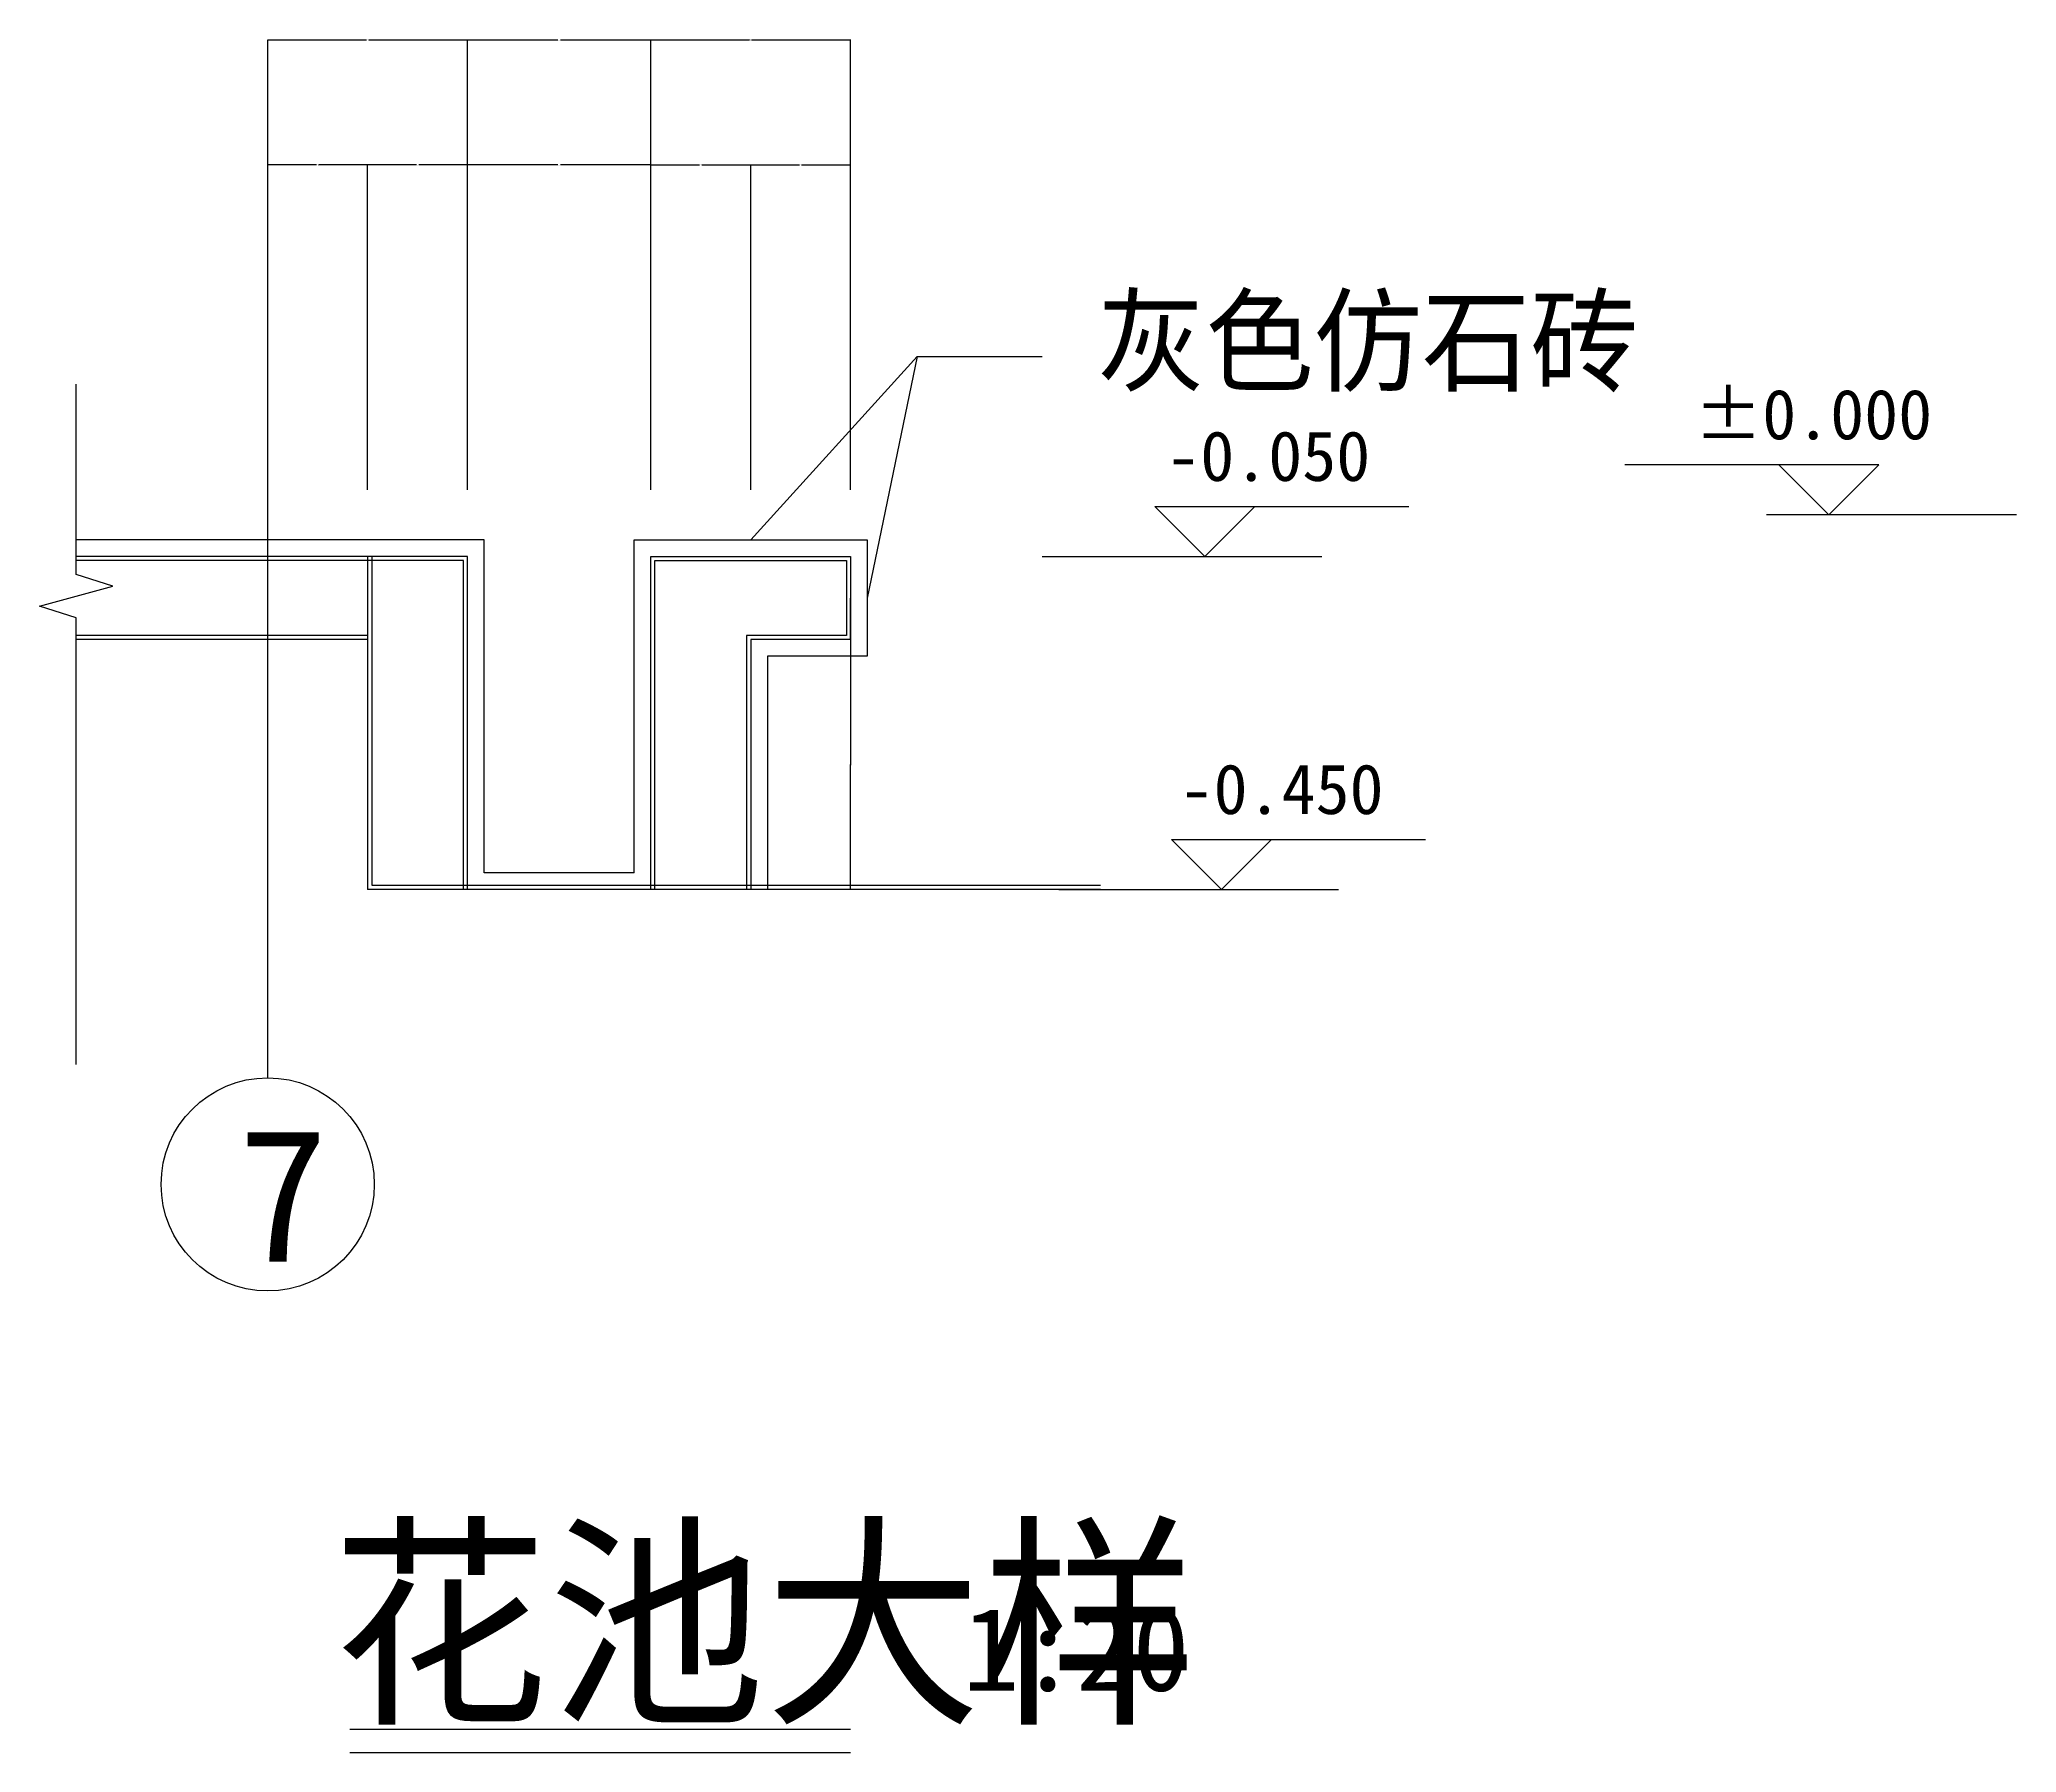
# Model space of a CAD drawing. Header units: metres. Extents: x 1826 to 6641, y 264 to 2401.
# Drawn here: x 1826 to 4200, y 264 to 2321 of the extents above; entities that cross this region are included whole.
import ezdxf

# ---------------------------------------------------------------- set-up
doc = ezdxf.new("R2010")
doc.units = ezdxf.units.M
for name, color, linetype in [('LM', 141, 'Continuous'), ('OTHER', 7, 'Continuous'), ('PUB_DIM', 3, 'Continuous'), ('PUB_TEXT', 7, 'Continuous'), ('PUB_WALL', 7, 'Continuous'), ('S_DOTE', 1, 'Continuous'), ('S_WALL', 7, 'Continuous')]:
    doc.layers.add(name, color=color, linetype=linetype)
doc.dimstyles.get("Standard").update_dxf_attribs({"dimtxt": 2.5, "dimasz": 2.5, "dimexe": 1.25, "dimexo": 0.625, "dimtad": 1, "dimcen": 2.5, "dimazin": 3, "dimtfac": 1, "dimtmove": 0, "dimatfit": 3})

# ---------------------------------------------------------------- blocks, each defined once
blk = doc.blocks.new('*D1')
for p, q in [((2800, 1600), (2800, 1450)), ((2799.75, 1450), (2799.5, 1450)), ((2800, 1300), (2800, 1450)), ((2800, 1450), (2800, 1450)), ((2800.25, 1450), (2800.5, 1450))]:
    blk.add_line(p, q)
at = {"layer": 'Defpoints'}
for p in [(2800, 1600), (2800, 1450), (2800, 1300)]:
    blk.add_point(p, dxfattribs=at)
at = {"layer": 'PUB_DIM', "insert": (2800, 1451.125), "char_height": 1, "attachment_point": 5}
blk.add_mtext('0', dxfattribs=at)
blk = doc.blocks.new('*D2')
for p, q in [((2678.5, 2320), (2559.75, 2320)), ((2560, 1780), (2560, 2320)), ((2800.25, 2320), (2681.5, 2320)), ((2800, 1780), (2800, 2320))]:
    blk.add_line(p, q)
at = {"layer": 'Defpoints'}
for p in [(2800, 2320), (2560, 1780), (2800, 1780)]:
    blk.add_point(p, dxfattribs=at)
at = {"layer": 'PUB_DIM', "insert": (2680, 2320), "char_height": 1, "attachment_point": 5}
blk.add_mtext('240', dxfattribs=at)
blk = doc.blocks.new('*D3')
for p, q in [((2448.5, 2320), (2339.75, 2320)), ((2340, 1780), (2340, 2320)), ((2560.25, 2320), (2451.5, 2320)), ((2560, 1780), (2560, 2320))]:
    blk.add_line(p, q)
at = {"layer": 'Defpoints'}
for p in [(2560, 2320), (2340, 1780), (2560, 1780)]:
    blk.add_point(p, dxfattribs=at)
at = {"layer": 'PUB_DIM', "insert": (2450, 2320), "char_height": 1, "attachment_point": 5}
blk.add_mtext('220', dxfattribs=at)
blk = doc.blocks.new('*D4')
for p, q in [((2218.5, 2320), (2099.75, 2320)), ((2100, 1780), (2100, 2320)), ((2340.25, 2320), (2221.5, 2320)), ((2340, 1780), (2340, 2320))]:
    blk.add_line(p, q)
at = {"layer": 'Defpoints'}
for p in [(2340, 2320), (2100, 1780), (2340, 1780)]:
    blk.add_point(p, dxfattribs=at)
at = {"layer": 'PUB_DIM', "insert": (2220, 2320), "char_height": 1, "attachment_point": 5}
blk.add_mtext('240', dxfattribs=at)
blk = doc.blocks.new('*D5')
for p, q in [((2448.5, 2170), (2339.75, 2170)), ((2340, 1780), (2340, 2170)), ((2560.25, 2170), (2451.5, 2170)), ((2560, 1780), (2560, 2170))]:
    blk.add_line(p, q)
at = {"layer": 'Defpoints'}
for p in [(2560, 2170), (2340, 1780), (2560, 1780)]:
    blk.add_point(p, dxfattribs=at)
at = {"layer": 'PUB_DIM', "insert": (2450, 2170), "char_height": 1, "attachment_point": 5}
blk.add_mtext('220', dxfattribs=at)
blk = doc.blocks.new('*D6')
for p, q in [((2278.5, 2170), (2219.75, 2170)), ((2220, 1780), (2220, 2170)), ((2340.25, 2170), (2281.5, 2170)), ((2340, 1780), (2340, 2170))]:
    blk.add_line(p, q)
at = {"layer": 'Defpoints'}
for p in [(2340, 2170), (2220, 1780), (2340, 1780)]:
    blk.add_point(p, dxfattribs=at)
at = {"layer": 'PUB_DIM', "insert": (2280, 2170), "char_height": 1, "attachment_point": 5}
blk.add_mtext('120', dxfattribs=at)
blk = doc.blocks.new('*D7')
for p, q in [((2680, 1780), (2680, 2170)), ((2680.25, 2170), (2738.5, 2170)), ((2741.5, 2170), (2799.75, 2170)), ((2800, 1780), (2800, 2170))]:
    blk.add_line(p, q)
at = {"layer": 'Defpoints'}
for p in [(2680, 2170), (2680, 1780), (2800, 1780)]:
    blk.add_point(p, dxfattribs=at)
at = {"layer": 'PUB_DIM', "insert": (2740, 2170), "char_height": 1, "attachment_point": 5}
blk.add_mtext('120', dxfattribs=at)
blk = doc.blocks.new('*D8')
for p, q in [((2560, 1780), (2560, 2170)), ((2560.25, 2170), (2618.5, 2170)), ((2621.5, 2170), (2679.75, 2170)), ((2680, 1780), (2680, 2170))]:
    blk.add_line(p, q)
at = {"layer": 'Defpoints'}
for p in [(2560, 2170), (2560, 1780), (2680, 1780)]:
    blk.add_point(p, dxfattribs=at)
at = {"layer": 'PUB_DIM', "insert": (2620, 2170), "char_height": 1, "attachment_point": 5}
blk.add_mtext('120', dxfattribs=at)
blk = doc.blocks.new('*D9')
for p, q in [((2800, 1700), (2800, 1650)), ((2799.75, 1650), (2799.5, 1650)), ((2800, 1600), (2800, 1650)), ((2800, 1650), (2800, 1650)), ((2800.25, 1650), (2800.5, 1650))]:
    blk.add_line(p, q)
at = {"layer": 'Defpoints'}
for p in [(2800, 1700), (2800, 1650), (2800, 1600)]:
    blk.add_point(p, dxfattribs=at)
at = {"layer": 'PUB_DIM', "insert": (2800, 1651.125), "char_height": 1, "attachment_point": 5}
blk.add_mtext('0', dxfattribs=at)
blk = doc.blocks.new('*D10')
for p, q in [((2158.5, 2170), (2099.75, 2170)), ((2100, 1780), (2100, 2170)), ((2220.25, 2170), (2161.5, 2170)), ((2220, 1780), (2220, 2170))]:
    blk.add_line(p, q)
at = {"layer": 'Defpoints'}
for p in [(2220, 2170), (2100, 1780), (2220, 1780)]:
    blk.add_point(p, dxfattribs=at)
at = {"layer": 'PUB_DIM', "insert": (2160, 2170), "char_height": 1, "attachment_point": 5}
blk.add_mtext('120', dxfattribs=at)

msp = doc.modelspace()

# ---------------------------------------------------------------- hatches: boundary and pattern name
at = {"layer": 'LM'}
h = msp.add_hatch(dxfattribs=at)
h.set_pattern_fill('ANSI31', scale=500)
h.paths.add_polyline_path([(2680, 1600), (2800, 1600), (2800, 1700), (2560, 1700), (2560, 1300), (2680, 1300)])
h.paths.add_polyline_path([(2340, 1700), (2220, 1700), (2220, 1300), (2340, 1300)])
h = msp.add_hatch(dxfattribs=at)
h.set_pattern_fill('AR-HBONE', scale=30)
h.paths.add_polyline_path([(3100, 1300), (2220, 1300), (2220, 1600), (1870, 1600), (1870, 1170), (3100, 1170)])
h = msp.add_hatch(dxfattribs=at)
h.set_pattern_fill('DOTS', scale=300)
h.paths.add_polyline_path([(2537.5, 1592.5), (2357.5, 1592.5), (2357.5, 1302.5), (2537.5, 1302.5)])

# ---------------------------------------------------------------- linework, layer by layer
for p, q in [((2880, 1940), (2680, 1720)), ((2880, 1940), (2820, 1650)), ((2880, 1940), (3030, 1940)), ((2360, 1720), (1870, 1720)), ((2360, 1320), (2360, 1720)), ((2540, 1320), (2540, 1720)), ((2540, 1720), (2820, 1720)), ((2820, 1720), (2820, 1580)), ((2700, 1580), (2700, 1300)), ((2820, 1580), (2700, 1580)), ((2540, 1320), (2360, 1320))]:
    msp.add_line(p, q, dxfattribs=at)
for points in [[(2198.62, 291.64), (2800, 291.64)], [(2198.62, 263.65), (2800, 263.65)]]:
    msp.add_lwpolyline(points, dxfattribs=at)
msp.add_circle((2100, 945.83), 128, dxfattribs=at)
at = {"layer": 'OTHER'}
for p, q in [((1870, 1678.22), (1870, 1906.86)), ((1826, 1640.22), (1914, 1664.22)), ((1914, 1664.22), (1870, 1678.22)), ((1870, 1626.22), (1826, 1640.22)), ((1870, 1090), (1870, 1626.22)), ((1870, 1378.22), (1870, 1606.86))]:
    msp.add_line(p, q, dxfattribs=at)
at = {"layer": 'PUB_DIM'}
for p, q in [((3974.78, 1810), (3729.75, 1810)), ((4034.78, 1810), (3914.78, 1810)), ((3914.78, 1810), (3974.78, 1750)), ((3974.78, 1750), (4034.78, 1810)), ((3225.22, 1700), (3165.22, 1760)), ((3165.22, 1760), (3285.22, 1760)), ((3225.22, 1760), (3470.25, 1760)), ((3285.22, 1760), (3225.22, 1700)), ((4200, 1750), (3900, 1750)), ((3030, 1700), (3365.73, 1700)), ((3245.22, 1300), (3185.22, 1360)), ((3185.22, 1360), (3305.22, 1360)), ((3245.22, 1360), (3490.25, 1360)), ((3305.22, 1360), (3245.22, 1300)), ((3050, 1300), (3385.73, 1300))]:
    msp.add_line(p, q, dxfattribs=at)
at = {"layer": 'PUB_WALL'}
for points in [[(2335, 1300), (2335, 1695), (1870, 1695)], [(2225, 1700), (2225, 1305), (3100, 1305)], [(2565, 1300), (2565, 1695), (2795, 1695), (2795, 1605), (2675, 1605), (2675, 1300)], [(2220, 1605), (1870, 1605)]]:
    msp.add_lwpolyline(points, dxfattribs=at)
at = {"layer": 'S_DOTE'}
msp.add_line((2100, 1073.83), (2100, 2240), dxfattribs=at)
at = {"layer": 'S_WALL'}
for p, q in [((2340, 1700), (1870, 1700)), ((2220, 1700), (2220, 1300)), ((2340, 1300), (2340, 1700)), ((2560, 1300), (2560, 1700)), ((2560, 1700), (2800, 1700)), ((2800, 1700), (2800, 1600)), ((2220, 1600), (1870, 1600)), ((2680, 1600), (2680, 1300)), ((2800, 1600), (2680, 1600)), ((3100, 1300), (2220, 1300))]:
    msp.add_line(p, q, dxfattribs=at)

# ---------------------------------------------------------------- texts
at = {"layer": 'PUB_TEXT'}
for s, height, p in [('灰色仿石砖', 100, (3096.09, 1908.56)), ('%%p0.000', 60, (3813.07, 1840.59)), ('-0.050', 60, (3179.07, 1790.59)), ('-0.450', 60, (3195.07, 1390.59)), ('7', 160, (2063.76, 852.92)), ('花池大样', 200, (2177.16, 318.59)), ('1:20', 100, (2934.7, 337.69))]:
    msp.add_text(s, height=height, dxfattribs=at).set_placement(p)

# ---------------------------------------------------------------- dimensions: what is measured, and where the dimension line sits
at = {"layer": 'PUB_DIM'}
for base, p1, p2, picture, middle in [((2340, 2320), (2340, 1780), (2100, 1780), '*D4', (2220, 2320)), ((2560, 2320), (2560, 1780), (2340, 1780), '*D3', (2450, 2320)), ((2800, 2320), (2800, 1780), (2560, 1780), '*D2', (2680, 2320)), ((2220, 2170), (2220, 1780), (2100, 1780), '*D10', (2160, 2170)), ((2340, 2170), (2340, 1780), (2220, 1780), '*D6', (2280, 2170)), ((2560, 2170), (2560, 1780), (2340, 1780), '*D5', (2450, 2170)), ((2560, 2170), (2560, 1780), (2680, 1780), '*D8', (2620, 2170)), ((2680, 2170), (2680, 1780), (2800, 1780), '*D7', (2740, 2170)), ((2800, 1650), (2800, 1600), (2800, 1700), '*D9', (2800, 1651.125)), ((2800, 1450), (2800, 1300), (2800, 1600), '*D1', (2800, 1451.125))]:
    dim = msp.add_linear_dim(base=base, p1=p1, p2=p2, dimstyle='Standard', dxfattribs=at)
    dim.commit()
    dim.dimension.update_dxf_attribs({"geometry": picture, "text_midpoint": middle})

doc.saveas('drawing.dxf')
